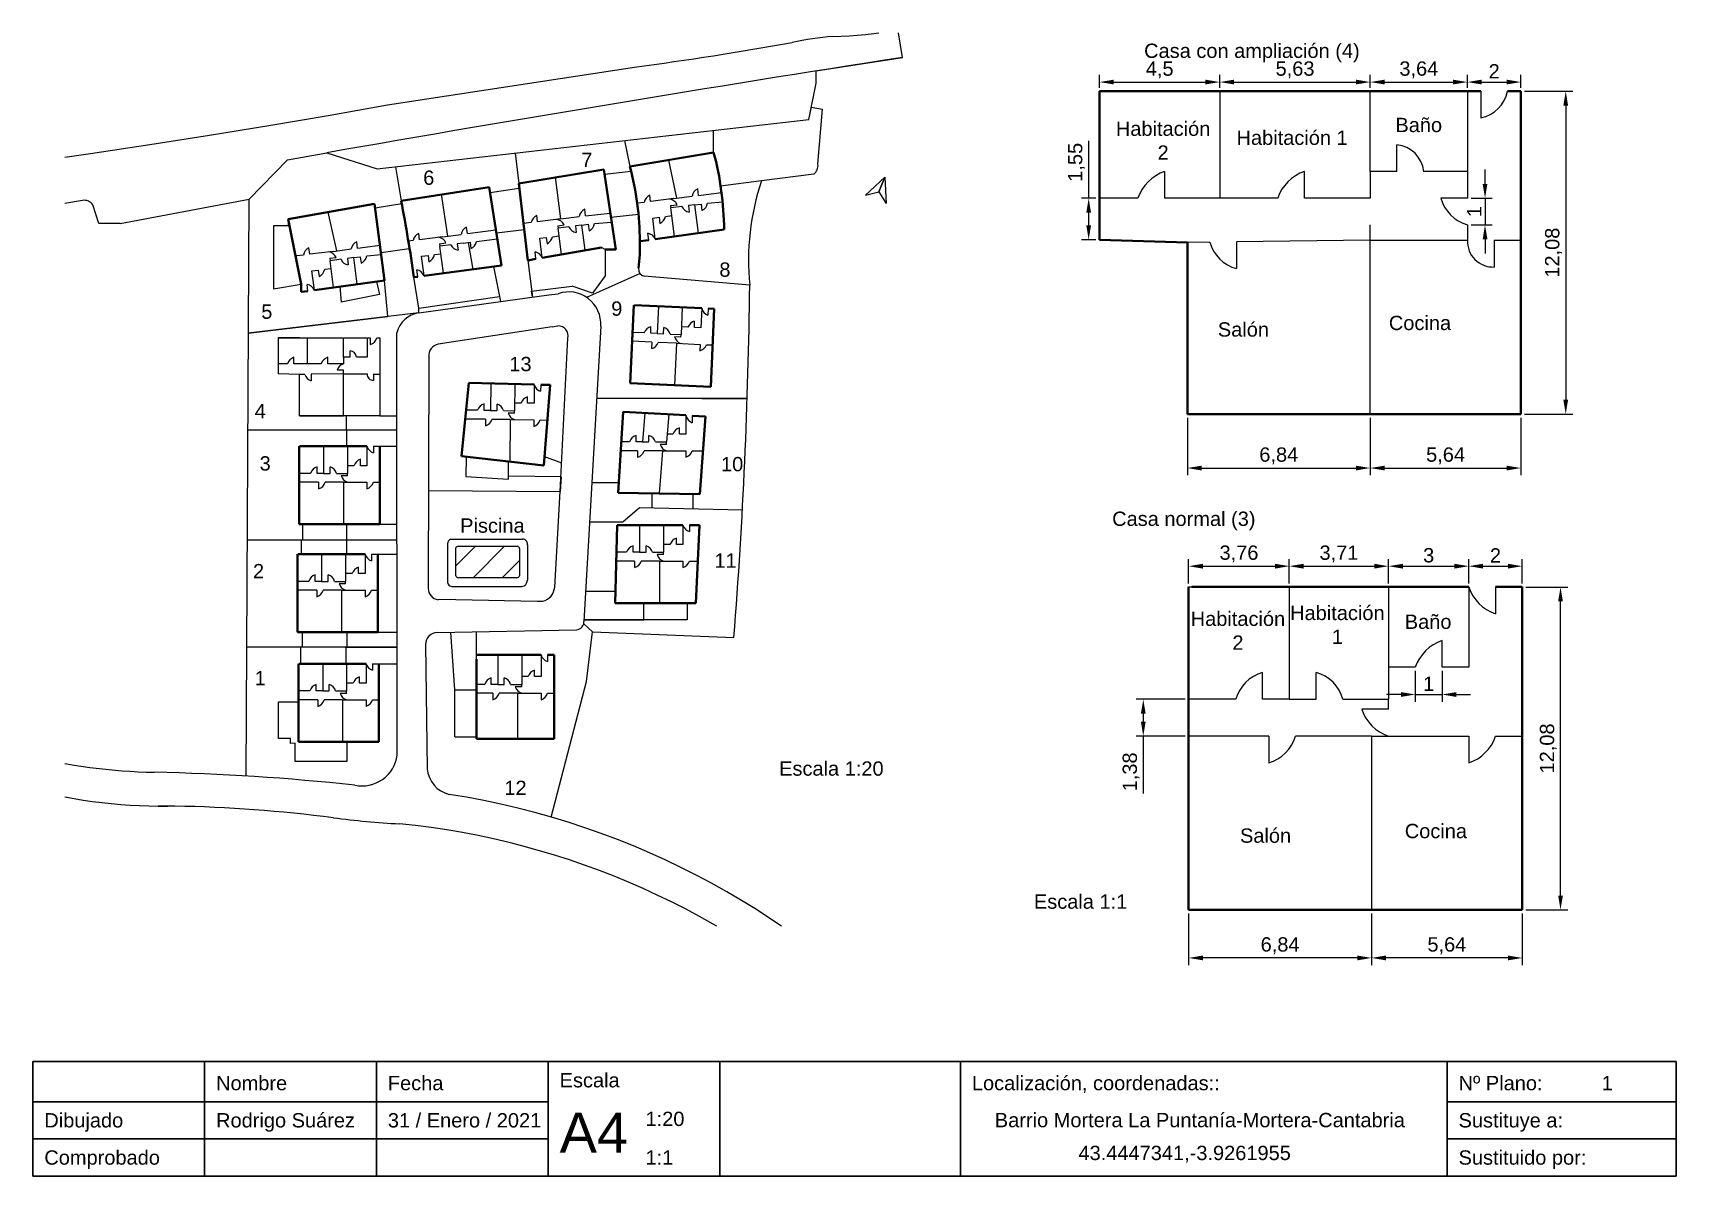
# Paper-space layout 'Layout1' of a CAD drawing. Header units: millimetres. Extents: x -16 to 271, y -4 to 196.
# The model-space entities are those that its viewports show. They can reach past a viewport. Long polylines and large blocks are cut down to what shows.
import ezdxf
from ezdxf.enums import TextEntityAlignment as Align

# ---------------------------------------------------------------- set-up
doc = ezdxf.new("R2010")
doc.units = ezdxf.units.MM
doc.layers.get('0').update_dxf_attribs({"color": 18})
for name, color, linetype in [('Agua', 130, 'Continuous'), ('Cotas', 8, 'Continuous'), ('Dirección', 7, 'Continuous'), ('Habitaciones', 7, 'Continuous'), ('Parcelas', 7, 'Continuous'), ('Puertas', 34, 'Continuous'), ('Terrazas y porches', 65, 'Continuous')]:
    doc.layers.add(name, color=color, linetype=linetype)
for name, color, linetype, lineweight in [('Cajetín', 250, 'Continuous', 30), ('Carreteras', 8, 'Continuous', 25), ('Casas', 7, 'Continuous', 40)]:
    doc.layers.add(name, color=color, linetype=linetype, lineweight=lineweight)
doc.layers.get('0').off()
doc.styles.get("Standard").update_dxf_attribs({"font": 'arial.ttf'})
doc.dimstyles.new('ISO-25', dxfattribs={"dimtxt": 2.5, "dimasz": 2.5, "dimexe": 1.25, "dimexo": 0.625, "dimtad": 1, "dimtxsty": 'Standard', "dimcen": 2.5, "dimadec": 0, "dimazin": 0, "dimtfac": 1, "dimtmove": 0, "dimatfit": 3, "dimfxl": 1, "dimarcsym": 0})

psp = doc.layouts.get("Layout1")

# ---------------------------------------------------------------- texts
at = {"layer": 'Cajetín'}
for s, p in [('Nombre', (16.36, 10.967)), ('Fecha', (46.36, 10.967)), ('Escala', (76.36, 11.467)), ('Localización, coordenadas::', (148.36, 10.967)), ('Nº Plano:', (233.36, 10.967)), ('1', (258.36, 10.967)), ('Dibujado', (-13.64, 4.467)), ('Rodrigo Suárez', (16.36, 4.467)), ('31 / Enero / 2021', (46.36, 4.467)), ('1:20', (91.36, 4.717)), ('Barrio Mortera La Puntanía-Mortera-Cantabria', (152.369, 4.506)), ('Sustituye a:', (233.36, 4.467)), ('Comprobado', (-13.64, -2.033)), ('1:1', (91.36, -2.033)), ('43.4447341,-3.9261955', (166.979, -1.232)), ('Sustituido por:', (233.36, -2.033))]:
    psp.add_text(s, height=2.5, dxfattribs=at).set_placement(p)
psp.add_text('A4', height=7, dxfattribs=at).set_placement((76.36, -2.033), align=Align.BOTTOM_LEFT)
at = {"layer": 'Cajetín', "char_height": 2.5, "attachment_point": 1}
for s, width, heights, insert in [('Casa con ampliación (4)', 46.55915, [3.566], (178.441, 193.737)), ('Baño', 9.30251, [0], (222.327, 180.783)), ('\\pxqc;Habitación 2', 17.16322, [0], (173.176, 180.131)), ('Habitación 1', 21.86906, [0], (194.583, 178.554)), ('7', 4.50425, [0], (80.138, 174.689)), ('6', 9.7227, [0], (52.532, 171.575)), ('8', 3.05126, [0], (104.258, 155.526)), ('5', 3.3362, [0], (24.251, 148.178)), ('9', 8.36706, [0], (85.369, 148.715)), ('Salón', 14.85138, [0], (191.319, 145.069)), ('Cocina', 15.50419, [0], (221.185, 146.21)), ('13', 6.97875, [0], (67.578, 139.034)), ('4', 4.05732, [0], (23.092, 130.803)), ('3', 2.02865, [0], (23.961, 121.682)), ('10', 2.71648, [0], (104.549, 121.552)), ('Casa normal (3)', 38.11381, [0], (172.86, 112.012)), ('Piscina', 9.16818, [0], (58.992, 110.823)), ('11', 3.87887, [0], (103.386, 104.711)), ('2', 4.78184, [0], (22.802, 102.859)), ('\\pxqc;Habitación 2', 17.16322, [0], (186.244, 94.551)), ('\\pxqc;Habitación 1', 9.68403, [7.692], (207.352, 95.567)), ('\\pxqc;Baño', 12.98995, [0], (221.553, 94.03)), ('1', 3.62247, [0], (23.095, 84.181)), ('Escala 1:20', 22.45116, [0], (114.695, 68.395)), ('12', 6.83975, [0], (66.705, 65.017)), ('Cocina', 15.50419, [0], (223.967, 57.48)), ('Salón', 14.85138, [0], (195.187, 56.681)), ('Escala 1:1', 18.44203, [0], (159.196, 45.16))]:
    psp.add_mtext_dynamic_manual_height_columns(s, width=width, gutter_width=12.5, heights=heights, dxfattribs=dict(at, insert=insert))

msp = doc.modelspace()

# ---------------------------------------------------------------- blocks, each defined once
blk = doc.blocks.new('*D6')
at = {"layer": 'Cotas', "color": 0, "lineweight": -2, "transparency": 16777216}
for p, q in [((244.87, 185.42), (253.33, 185.42)), ((252.08, 182.92), (252.08, 131.54)), ((244.87, 129.04), (253.33, 129.04))]:
    blk.add_line(p, q, dxfattribs=at)
at = {"layer": 'Cotas', "color": 0, "transparency": 16777216}
for points in [[(251.66, 182.92), (252.49, 182.92), (252.08, 185.42)], [(251.66, 131.54), (252.49, 131.54), (252.08, 129.04)]]:
    blk.add_solid(points, dxfattribs=at)
at = {"layer": 'Defpoints', "color": 0, "transparency": 16777216}
for p in [(244.25, 185.42), (244.25, 129.04), (252.08, 129.04)]:
    blk.add_point(p, dxfattribs=at)
at = {"layer": 'Cotas', "color": 0, "transparency": 16777216, "insert": (249.95, 157.23), "char_height": 2.5, "attachment_point": 5, "rotation": 90}
blk.add_mtext('12,08', dxfattribs=at)
blk = doc.blocks.new('*D7')
at = {"layer": 'Cotas', "color": 0, "lineweight": -2, "transparency": 16777216}
for p, q in [((185.99, 128.41), (185.99, 118.37)), ((217.93, 128.41), (217.93, 118.37)), ((188.49, 119.62), (215.43, 119.62))]:
    blk.add_line(p, q, dxfattribs=at)
at = {"layer": 'Cotas', "color": 0, "transparency": 16777216}
for points in [[(188.49, 120.03), (188.49, 119.2), (185.99, 119.62)], [(215.43, 120.03), (215.43, 119.2), (217.93, 119.62)]]:
    blk.add_solid(points, dxfattribs=at)
at = {"layer": 'Defpoints', "color": 0, "transparency": 16777216}
for p in [(185.99, 129.04), (217.93, 129.04), (217.93, 119.62)]:
    blk.add_point(p, dxfattribs=at)
at = {"layer": 'Cotas', "color": 0, "transparency": 16777216, "insert": (201.96, 121.74), "char_height": 2.5, "attachment_point": 5}
blk.add_mtext('6,84', dxfattribs=at)
blk = doc.blocks.new('*D8')
at = {"layer": 'Cotas', "color": 0, "lineweight": -2, "transparency": 16777216}
for p, q in [((217.93, 128.41), (217.93, 118.37)), ((244.25, 128.41), (244.25, 118.37)), ((220.43, 119.62), (241.75, 119.62))]:
    blk.add_line(p, q, dxfattribs=at)
at = {"layer": 'Cotas', "color": 0, "transparency": 16777216}
for points in [[(220.43, 120.03), (220.43, 119.2), (217.93, 119.62)], [(241.75, 120.03), (241.75, 119.2), (244.25, 119.62)]]:
    blk.add_solid(points, dxfattribs=at)
at = {"layer": 'Defpoints', "color": 0, "transparency": 16777216}
for p in [(217.93, 129.04), (244.25, 129.04), (244.25, 119.62)]:
    blk.add_point(p, dxfattribs=at)
at = {"layer": 'Cotas', "color": 0, "transparency": 16777216, "insert": (231.09, 121.74), "char_height": 2.5, "attachment_point": 5}
blk.add_mtext('5,64', dxfattribs=at)
blk = doc.blocks.new('*D9')
at = {"layer": 'Cotas', "color": 0, "lineweight": -2, "transparency": 16777216}
for p, q in [((170.65, 186.04), (170.65, 188.27)), ((173.15, 187.02), (189.16, 187.02)), ((191.66, 186.04), (191.66, 188.27))]:
    blk.add_line(p, q, dxfattribs=at)
at = {"layer": 'Cotas', "color": 0, "transparency": 16777216}
for points in [[(173.15, 187.44), (173.15, 186.61), (170.65, 187.02)], [(189.16, 187.44), (189.16, 186.61), (191.66, 187.02)]]:
    blk.add_solid(points, dxfattribs=at)
at = {"layer": 'Defpoints', "color": 0, "transparency": 16777216}
for p in [(191.66, 187.02), (170.65, 185.42), (191.66, 185.42)]:
    blk.add_point(p, dxfattribs=at)
at = {"layer": 'Cotas', "color": 0, "transparency": 16777216, "insert": (181.16, 189.14), "char_height": 2.5, "attachment_point": 5}
blk.add_mtext('4,5', dxfattribs=at)
blk = doc.blocks.new('*D10')
at = {"layer": 'Cotas', "color": 0, "lineweight": -2, "transparency": 16777216}
for p, q in [((191.66, 186.04), (191.66, 188.27)), ((194.16, 187.02), (215.43, 187.02)), ((217.93, 186.04), (217.93, 188.27))]:
    blk.add_line(p, q, dxfattribs=at)
at = {"layer": 'Cotas', "color": 0, "transparency": 16777216}
for points in [[(194.16, 187.44), (194.16, 186.61), (191.66, 187.02)], [(215.43, 187.44), (215.43, 186.61), (217.93, 187.02)]]:
    blk.add_solid(points, dxfattribs=at)
at = {"layer": 'Defpoints', "color": 0, "transparency": 16777216}
for p in [(217.93, 187.02), (191.66, 185.42), (217.93, 185.42)]:
    blk.add_point(p, dxfattribs=at)
at = {"layer": 'Cotas', "color": 0, "transparency": 16777216, "insert": (204.8, 189.15), "char_height": 2.5, "attachment_point": 5}
blk.add_mtext('5,63', dxfattribs=at)
blk = doc.blocks.new('*D11')
at = {"layer": 'Cotas', "color": 0, "lineweight": -2, "transparency": 16777216}
for p, q in [((217.93, 186.04), (217.93, 188.27)), ((220.43, 187.02), (232.41, 187.02)), ((234.91, 186.04), (234.91, 188.27))]:
    blk.add_line(p, q, dxfattribs=at)
at = {"layer": 'Cotas', "color": 0, "transparency": 16777216}
for points in [[(220.43, 187.44), (220.43, 186.61), (217.93, 187.02)], [(232.41, 187.44), (232.41, 186.61), (234.91, 187.02)]]:
    blk.add_solid(points, dxfattribs=at)
at = {"layer": 'Defpoints', "color": 0, "transparency": 16777216}
for p in [(234.91, 187.02), (217.93, 185.42), (234.91, 185.42)]:
    blk.add_point(p, dxfattribs=at)
at = {"layer": 'Cotas', "color": 0, "transparency": 16777216, "insert": (226.42, 189.15), "char_height": 2.5, "attachment_point": 5}
blk.add_mtext('3,64', dxfattribs=at)
blk = doc.blocks.new('*D12')
at = {"layer": 'Cotas', "color": 0, "lineweight": -2, "transparency": 16777216}
for p, q in [((237.98, 169.24), (237.98, 171.74)), ((235.54, 166.74), (239.23, 166.74)), ((237.98, 166.74), (237.98, 162.07)), ((235.54, 162.07), (239.23, 162.07)), ((237.98, 159.57), (237.98, 157.07))]:
    blk.add_line(p, q, dxfattribs=at)
at = {"layer": 'Cotas', "color": 0, "transparency": 16777216}
for points in [[(237.57, 169.24), (238.4, 169.24), (237.98, 166.74)], [(237.57, 159.57), (238.4, 159.57), (237.98, 162.07)]]:
    blk.add_solid(points, dxfattribs=at)
at = {"layer": 'Defpoints', "color": 0, "transparency": 16777216}
for p in [(234.91, 166.74), (234.91, 162.07), (237.98, 162.07)]:
    blk.add_point(p, dxfattribs=at)
at = {"layer": 'Cotas', "color": 0, "transparency": 16777216, "insert": (236.1, 164.41), "char_height": 2.5, "attachment_point": 5, "rotation": 90}
blk.add_mtext('1', dxfattribs=at)
blk = doc.blocks.new('*D13')
at = {"layer": 'Cotas', "color": 0, "lineweight": -2, "transparency": 16777216}
for p, q in [((234.91, 186.04), (234.91, 188.27)), ((237.41, 187.02), (241.75, 187.02)), ((244.25, 186.04), (244.25, 188.27))]:
    blk.add_line(p, q, dxfattribs=at)
at = {"layer": 'Cotas', "color": 0, "transparency": 16777216}
for points in [[(237.41, 187.44), (237.41, 186.61), (234.91, 187.02)], [(241.75, 187.44), (241.75, 186.61), (244.25, 187.02)]]:
    blk.add_solid(points, dxfattribs=at)
at = {"layer": 'Defpoints', "color": 0, "transparency": 16777216}
for p in [(244.25, 187.02), (234.91, 185.42), (244.25, 185.42)]:
    blk.add_point(p, dxfattribs=at)
at = {"layer": 'Cotas', "color": 0, "transparency": 16777216, "insert": (239.58, 188.9), "char_height": 2.5, "attachment_point": 5}
blk.add_mtext('2', dxfattribs=at)
blk = doc.blocks.new('*D14')
at = {"layer": 'Cotas', "color": 0, "lineweight": -2, "transparency": 16777216}
for p, q in [((186.22, 99.47), (186.22, 103.73)), ((203.8, 99.47), (203.8, 103.73)), ((188.72, 102.48), (201.3, 102.48))]:
    blk.add_line(p, q, dxfattribs=at)
at = {"layer": 'Cotas', "color": 0, "transparency": 16777216}
for points in [[(188.72, 102.9), (188.72, 102.06), (186.22, 102.48)], [(201.3, 102.9), (201.3, 102.06), (203.8, 102.48)]]:
    blk.add_solid(points, dxfattribs=at)
at = {"layer": 'Defpoints', "color": 0, "transparency": 16777216}
for p in [(203.8, 102.48), (186.22, 98.84), (203.8, 98.84)]:
    blk.add_point(p, dxfattribs=at)
at = {"layer": 'Cotas', "color": 0, "transparency": 16777216, "insert": (195.01, 104.61), "char_height": 2.5, "attachment_point": 5}
blk.add_mtext('3,76', dxfattribs=at)
blk = doc.blocks.new('*D15')
at = {"layer": 'Cotas', "color": 0, "lineweight": -2, "transparency": 16777216}
for p, q in [((203.8, 99.47), (203.8, 103.73)), ((221.13, 99.47), (221.13, 103.73)), ((206.3, 102.48), (218.63, 102.48))]:
    blk.add_line(p, q, dxfattribs=at)
at = {"layer": 'Cotas', "color": 0, "transparency": 16777216}
for points in [[(206.3, 102.9), (206.3, 102.06), (203.8, 102.48)], [(218.63, 102.9), (218.63, 102.06), (221.13, 102.48)]]:
    blk.add_solid(points, dxfattribs=at)
at = {"layer": 'Defpoints', "color": 0, "transparency": 16777216}
for p in [(221.13, 102.48), (203.8, 98.84), (221.13, 98.84)]:
    blk.add_point(p, dxfattribs=at)
at = {"layer": 'Cotas', "color": 0, "transparency": 16777216, "insert": (212.47, 104.61), "char_height": 2.5, "attachment_point": 5}
blk.add_mtext('3,71', dxfattribs=at)
blk = doc.blocks.new('*D16')
at = {"layer": 'Cotas', "color": 0, "lineweight": -2, "transparency": 16777216}
for p, q in [((221.13, 99.47), (221.13, 103.73)), ((235.14, 99.47), (235.14, 103.73)), ((223.63, 102.48), (232.64, 102.48))]:
    blk.add_line(p, q, dxfattribs=at)
at = {"layer": 'Cotas', "color": 0, "transparency": 16777216}
for points in [[(223.63, 102.9), (223.63, 102.06), (221.13, 102.48)], [(232.64, 102.9), (232.64, 102.06), (235.14, 102.48)]]:
    blk.add_solid(points, dxfattribs=at)
at = {"layer": 'Defpoints', "color": 0, "transparency": 16777216}
for p in [(235.14, 102.48), (221.13, 98.84), (235.14, 98.84)]:
    blk.add_point(p, dxfattribs=at)
at = {"layer": 'Cotas', "color": 0, "transparency": 16777216, "insert": (228.14, 104.38), "char_height": 2.5, "attachment_point": 5}
blk.add_mtext('3', dxfattribs=at)
blk = doc.blocks.new('*D17')
at = {"layer": 'Cotas', "color": 0, "lineweight": -2, "transparency": 16777216}
for p, q in [((235.14, 99.47), (235.14, 103.73)), ((244.48, 99.47), (244.48, 103.73)), ((237.64, 102.48), (241.98, 102.48))]:
    blk.add_line(p, q, dxfattribs=at)
at = {"layer": 'Cotas', "color": 0, "transparency": 16777216}
for points in [[(237.64, 102.9), (237.64, 102.06), (235.14, 102.48)], [(241.98, 102.9), (241.98, 102.06), (244.48, 102.48)]]:
    blk.add_solid(points, dxfattribs=at)
at = {"layer": 'Defpoints', "color": 0, "transparency": 16777216}
for p in [(244.48, 102.48), (235.14, 98.84), (244.48, 98.84)]:
    blk.add_point(p, dxfattribs=at)
at = {"layer": 'Cotas', "color": 0, "transparency": 16777216, "insert": (239.81, 104.36), "char_height": 2.5, "attachment_point": 5}
blk.add_mtext('2', dxfattribs=at)
blk = doc.blocks.new('*D18')
at = {"layer": 'Cotas', "color": 0, "lineweight": -2, "transparency": 16777216}
for p, q in [((245.11, 98.84), (252.42, 98.84)), ((251.17, 44.96), (251.17, 96.34)), ((245.11, 42.46), (252.42, 42.46))]:
    blk.add_line(p, q, dxfattribs=at)
at = {"layer": 'Cotas', "color": 0, "transparency": 16777216}
for points in [[(250.75, 96.34), (251.58, 96.34), (251.17, 98.84)], [(250.75, 44.96), (251.58, 44.96), (251.17, 42.46)]]:
    blk.add_solid(points, dxfattribs=at)
at = {"layer": 'Defpoints', "color": 0, "transparency": 16777216}
for p in [(244.48, 98.84), (251.17, 98.84), (244.48, 42.46)]:
    blk.add_point(p, dxfattribs=at)
at = {"layer": 'Cotas', "color": 0, "transparency": 16777216, "insert": (249.04, 70.65), "char_height": 2.5, "attachment_point": 5, "rotation": 90}
blk.add_mtext('12,08', dxfattribs=at)
blk = doc.blocks.new('*D19')
at = {"layer": 'Cotas', "color": 0, "lineweight": -2, "transparency": 16777216}
for p, q in [((218.16, 41.84), (218.16, 32.82)), ((244.48, 41.84), (244.48, 32.82)), ((241.98, 34.07), (220.66, 34.07))]:
    blk.add_line(p, q, dxfattribs=at)
at = {"layer": 'Cotas', "color": 0, "transparency": 16777216}
for points in [[(220.66, 34.49), (220.66, 33.65), (218.16, 34.07)], [(241.98, 34.49), (241.98, 33.65), (244.48, 34.07)]]:
    blk.add_solid(points, dxfattribs=at)
at = {"layer": 'Defpoints', "color": 0, "transparency": 16777216}
for p in [(218.16, 42.46), (244.48, 42.46), (218.16, 34.07)]:
    blk.add_point(p, dxfattribs=at)
at = {"layer": 'Cotas', "color": 0, "transparency": 16777216, "insert": (231.32, 36.2), "char_height": 2.5, "attachment_point": 5}
blk.add_mtext('5,64', dxfattribs=at)
blk = doc.blocks.new('*D20')
at = {"layer": 'Cotas', "color": 0, "lineweight": -2, "transparency": 16777216}
for p, q in [((186.22, 41.84), (186.22, 32.82)), ((218.16, 41.84), (218.16, 32.82)), ((215.66, 34.07), (188.72, 34.07))]:
    blk.add_line(p, q, dxfattribs=at)
at = {"layer": 'Cotas', "color": 0, "transparency": 16777216}
for points in [[(188.72, 34.49), (188.72, 33.65), (186.22, 34.07)], [(215.66, 34.49), (215.66, 33.65), (218.16, 34.07)]]:
    blk.add_solid(points, dxfattribs=at)
at = {"layer": 'Defpoints', "color": 0, "transparency": 16777216}
for p in [(186.22, 42.46), (218.16, 42.46), (186.22, 34.07)]:
    blk.add_point(p, dxfattribs=at)
at = {"layer": 'Cotas', "color": 0, "transparency": 16777216, "insert": (202.19, 36.2), "char_height": 2.5, "attachment_point": 5}
blk.add_mtext('6,84', dxfattribs=at)
blk = doc.blocks.new('*D21')
at = {"layer": 'Cotas', "color": 0, "lineweight": -2, "transparency": 16777216}
for p, q in [((225.8, 84.21), (225.8, 78.82)), ((230.47, 84.21), (230.47, 78.82)), ((223.3, 80.07), (220.8, 80.07)), ((225.8, 80.07), (230.47, 80.07)), ((232.97, 80.07), (235.47, 80.07))]:
    blk.add_line(p, q, dxfattribs=at)
at = {"layer": 'Cotas', "color": 0, "transparency": 16777216}
for points in [[(223.3, 80.49), (223.3, 79.65), (225.8, 80.07)], [(232.97, 80.49), (232.97, 79.65), (230.47, 80.07)]]:
    blk.add_solid(points, dxfattribs=at)
at = {"layer": 'Defpoints', "color": 0, "transparency": 16777216}
for p in [(225.8, 84.84), (230.47, 84.84), (230.47, 80.07)]:
    blk.add_point(p, dxfattribs=at)
at = {"layer": 'Cotas', "color": 0, "transparency": 16777216, "insert": (228.14, 81.95), "char_height": 2.5, "attachment_point": 5}
blk.add_mtext('1', dxfattribs=at)
blk = doc.blocks.new('*D22')
at = {"layer": 'Cotas', "color": 0, "lineweight": -2, "transparency": 16777216}
for p, q in [((185.6, 79.23), (177.04, 79.23)), ((178.29, 76.73), (178.29, 75.31)), ((185.6, 72.81), (177.04, 72.81)), ((178.29, 72.81), (178.29, 62.8))]:
    blk.add_line(p, q, dxfattribs=at)
at = {"layer": 'Cotas', "color": 0, "transparency": 16777216}
for points in [[(177.88, 76.73), (178.71, 76.73), (178.29, 79.23)], [(177.88, 75.31), (178.71, 75.31), (178.29, 72.81)]]:
    blk.add_solid(points, dxfattribs=at)
at = {"layer": 'Defpoints', "color": 0, "transparency": 16777216}
for p in [(186.22, 79.23), (178.29, 72.81), (186.22, 72.81)]:
    blk.add_point(p, dxfattribs=at)
at = {"layer": 'Cotas', "color": 0, "transparency": 16777216, "insert": (176.17, 66.56), "char_height": 2.5, "attachment_point": 5, "rotation": 90}
blk.add_mtext('1,38', dxfattribs=at)
blk = doc.blocks.new('*D23')
at = {"layer": 'Cotas', "color": 0, "lineweight": -2, "transparency": 16777216}
for p, q in [((168.76, 166.74), (168.76, 176.77)), ((170.02, 166.74), (167.51, 166.74)), ((168.76, 161.98), (168.76, 164.24)), ((170.02, 159.48), (167.51, 159.48))]:
    blk.add_line(p, q, dxfattribs=at)
at = {"layer": 'Cotas', "color": 0, "transparency": 16777216}
for points in [[(168.34, 164.24), (169.17, 164.24), (168.76, 166.74)], [(168.34, 161.98), (169.17, 161.98), (168.76, 159.48)]]:
    blk.add_solid(points, dxfattribs=at)
at = {"layer": 'Defpoints', "color": 0, "transparency": 16777216}
for p in [(168.76, 166.74), (170.65, 166.74), (170.65, 159.48)]:
    blk.add_point(p, dxfattribs=at)
at = {"layer": 'Cotas', "color": 0, "transparency": 16777216, "insert": (166.63, 173.01), "char_height": 2.5, "attachment_point": 5, "rotation": 90}
blk.add_mtext('1,55', dxfattribs=at)
blk = doc.blocks.new('Dirección')
at = {"layer": 'Dirección'}
for p, q in [((254.271, 232.482), (251.284, 229.688)), ((253.352, 230.207), (254.271, 232.482)), ((254.271, 232.482), (253.352, 230.207)), ((254.271, 232.482), (254.271, 232.482)), ((254.271, 232.482), (254.479, 228.397)), ((251.284, 229.688), (253.352, 230.207)), ((253.352, 230.207), (254.479, 228.397))]:
    blk.add_line(p, q, dxfattribs=at)

# ---------------------------------------------------------------- dimensions: what is measured, and where the dimension line sits
at = {"layer": 'Cotas'}
for base, p1, p2, picture, middle in [((191.662, 187.022), (170.65, 185.42), (191.662, 185.42), '*D9', (181.156, 189.145)), ((217.93, 187.022), (191.662, 185.42), (217.93, 185.42), '*D10', (204.796, 189.15)), ((234.911, 187.022), (217.93, 185.42), (234.911, 185.42), '*D11', (226.42, 189.15)), ((244.25, 187.022), (234.911, 185.42), (244.25, 185.42), '*D13', (239.58, 188.902)), ((217.93, 119.615), (185.994, 129.036), (217.93, 129.036), '*D7', (201.962, 121.743)), ((244.25, 119.615), (217.93, 129.036), (244.25, 129.036), '*D8', (231.09, 121.743)), ((203.803, 102.48), (186.225, 98.845), (203.803, 98.845), '*D14', (195.014, 104.607)), ((221.134, 102.48), (203.803, 98.845), (221.134, 98.845), '*D15', (212.469, 104.607)), ((235.142, 102.48), (221.134, 98.845), (235.142, 98.845), '*D16', (228.138, 104.382)), ((244.481, 102.48), (235.142, 98.845), (244.481, 98.845), '*D17', (239.811, 104.36)), ((230.472, 80.07), (225.803, 84.837), (230.472, 84.837), '*D21', (228.138, 81.951)), ((186.225, 34.068), (218.16, 42.461), (186.225, 42.461), '*D20', (202.193, 36.196)), ((218.16, 34.068), (244.481, 42.461), (218.16, 42.461), '*D19', (231.32, 36.196))]:
    dim = psp.add_linear_dim(base=base, p1=p1, p2=p2, dimstyle='ISO-25', override={"dimlfac": -0.214162}, dxfattribs=at)
    dim.commit()
    dim.dimension.update_dxf_attribs({"geometry": picture, "text_midpoint": middle})
for base, p1, p2, picture, middle in [((252.076, 129.036), (244.25, 185.42), (244.25, 129.036), '*D6', (249.949, 157.228)), ((168.7583, 166.7425), (170.6498, 159.4822), (170.6498, 166.7425), '*D23', (166.6309, 173.0062)), ((251.168, 98.845), (244.481, 42.461), (244.481, 98.845), '*D18', (249.041, 70.653)), ((178.293, 72.812), (186.225, 79.234), (186.225, 72.812), '*D22', (176.166, 66.555))]:
    dim = psp.add_linear_dim(base=base, p1=p1, p2=p2, angle=90, dimstyle='ISO-25', override={"dimlfac": -0.214162}, dxfattribs=at)
    dim.commit()
    dim.dimension.update_dxf_attribs({"geometry": picture, "text_midpoint": middle})
dim = psp.add_aligned_dim(p1=(234.911, 166.743), p2=(234.911, 162.073), distance=3.072, dimstyle='ISO-25', override={"dimlfac": -0.214162}, dxfattribs=at)
dim.commit()
dim.dimension.update_dxf_attribs({"geometry": '*D12', "text_midpoint": (236.103, 164.408)})

# ---------------------------------------------------------------- hatches: boundary and pattern name
at = {"layer": 'Agua'}
h = msp.add_hatch(dxfattribs=at)
h.set_pattern_fill('ANSI31', color=256)
h.paths.add_polyline_path([(169.193, 130.636, 0.384478), (168.834, 130.959), (159.694, 130.959, 0.275753), (159.345, 130.726), (159.345, 126.402, 0.389049), (159.746, 126.088), (168.744, 126.088, 0.31844), (169.193, 126.411)])

# ---------------------------------------------------------------- linework, layer by layer
for p, q in [((159.694, 130.959), (168.834, 130.959)), ((159.345, 126.402), (159.345, 130.726)), ((169.193, 130.636), (169.193, 126.411)), ((168.744, 126.088), (159.746, 126.088))]:
    msp.add_line(p, q, dxfattribs=at)
for centre, radius, start, end in [((159.715, 130.55), 0.409, 92.97834, 154.64372), ((168.834, 130.599), 0.361, 354.07038, 90.05233), ((159.717, 126.464), 0.377, 189.4411, 274.47504), ((168.741, 126.566), 0.478, 270.39711, 341.05144)]:
    msp.add_arc(centre, radius, start, end, dxfattribs=at)
at = {"layer": 'Carreteras'}
for p, q in [((228.478, 206.647), (227.807, 210.914)), ((215.148, 204.552), (228.478, 206.647)), ((148.734, 199.3), (186.987, 205.157)), ((215.148, 202.668), (215.148, 204.552)), ((213.986, 197.057), (215.148, 202.668)), ((213.986, 197.057), (214.386, 198.989)), ((147.158, 189.394), (213.986, 197.057)), ((133.249, 190.767), (139.381, 191.884)), ((139.381, 191.884), (147.158, 189.394)), ((127.311, 184.69), (133.249, 190.767)), ((101.545, 184.512), (75.938, 180.146)), ((107.382, 180.946), (127.311, 184.69)), ((104.033, 180.946), (103.139, 183.848)), ((107.382, 180.946), (104.033, 180.946)), ((153.583, 167.097), (173.719, 169.868)), ((173.719, 169.868), (175.193, 170.071)), ((174.261, 164.963), (156.595, 162.243)), ((174.261, 164.963), (175.153, 165.101)), ((181.771, 165.036), (179.175, 119.331)), ((150.272, 98.62), (150.202, 164.027)), ((175.498, 139.43), (176.67, 163.178)), ((155.149, 160.304), (155.056, 124.449)), ((174.648, 124.628), (175.498, 139.43)), ((159.319, 122.73), (156.625, 122.693)), ((159.319, 122.73), (171.916, 122.478)), ((171.916, 122.478), (172.804, 122.46)), ((156.477, 117.623), (178.025, 118.044)), ((154.635, 115.737), (154.905, 96.517))]:
    msp.add_line(p, q, dxfattribs=at)
for centre, radius, start, end in [((216.134, 275.604), 65.735, 271.38783, 280.22879), ((222.601, 154.034), 56.067, 94.98789, 101.50544), ((121.035, 707.362), 506.517, 277.48161, 280.27893), ((937.341, -4347.568), 4609.052, 98.847093, 99.969784), ((-103.385, 1595.43), 1418.711, 277.225342, 280.236376), ((101.787, 182.847), 1.682, 36.50628, 98.26481), ((176.818, 165.379), 4.965, 356.03636, 109.10048), ((154.185, 163.037), 4.104, 98.43349, 166.04299), ((175.175, 163.558), 1.542, 345.72802, 90.79217), ((156.918, 160.494), 1.779, 100.47171, 186.13317), ((156.823, 124.449), 1.766, 179.98223, 263.56171), ((172.203, 124.839), 2.454, 284.19386, 355.06631), ((177.962, 119.257), 1.215, 272.98482, 3.47811), ((156.547, 115.713), 1.912, 92.0778, 179.28177), ((114.254, 183.724), 87.755, 255.90685, 268.93874), ((144.814, 99.38), 5.511, 258.29981, 352.08025), ((159.301, 96.852), 4.409, 184.35848, 257.20484), ((104.071, -279.219), 375.301, 83.93921, 88.69331), ((113.984, 173.045), 82.301, 254.2794, 270.51922), ((139.052, -31.09), 125.136, 41.67624, 81.14059), ((113.972, 2.695), 88.056, 88.79093, 90.48502), ((112.021, -128.651), 219.415, 82.57534, 89.00528), ((158.69, 233.351), 145.583, 262.77233, 266.82778), ((138.569, -33.437), 122.027, 47.5528, 84.32575)]:
    msp.add_arc(centre, radius, start, end, dxfattribs=at)
at = {"layer": 'Casas'}
for p, q in [((551.316, 247.239), (551.316, 241.684)), ((551.316, 247.239), (555.816, 247.239)), ((554.715, 247.239), (565.078, 247.239)), ((565.078, 247.239), (565.578, 247.239)), ((566.578, 247.239), (567.078, 247.239)), ((567.078, 247.239), (567.078, 235.163)), ((554.602, 241.583), (551.316, 241.684)), ((554.602, 235.163), (554.602, 241.583)), ((567.078, 235.163), (554.602, 235.163)), ((554.602, 235.163), (561.441, 235.163)), ((554.651, 216.622), (554.651, 228.698)), ((554.765, 228.698), (565.128, 228.698)), ((566.128, 228.698), (567.128, 228.698)), ((567.128, 228.698), (567.128, 216.622)), ((567.128, 216.622), (554.651, 216.622)), ((554.651, 216.622), (561.491, 216.622)), ((186.292, 189.738), (199.255, 191.933)), ((169.068, 187.153), (182.231, 189.294)), ((183.16, 183.091), (182.231, 189.294)), ((169.069, 187.153), (170.502, 175.225)), ((150.867, 184.452), (164.515, 186.577)), ((164.515, 186.577), (166.406, 174.429)), ((146.765, 183.969), (133.375, 181.607)), ((148.307, 172.109), (146.765, 183.969)), ((183.16, 183.091), (184.087, 176.906)), ((135.392, 171.552), (133.375, 181.607)), ((190.208, 178.511), (200.876, 179.996)), ((187.819, 178.178), (189.216, 178.373)), ((172.718, 175.617), (181.904, 177.241)), ((184.087, 176.906), (182.45, 176.906)), ((170.502, 175.225), (171.738, 175.444)), ((154.424, 172.821), (166.406, 174.429)), ((137.429, 170.618), (148.307, 172.109)), ((152.853, 172.61), (153.433, 172.688)), ((135.392, 171.552), (135.392, 170.338)), ((135.392, 170.338), (136.44, 170.482)), ((186.344, 156.235), (186.892, 168.298)), ((187.005, 168.293), (197.403, 167.821)), ((198.404, 167.775), (199.355, 167.732)), ((199.355, 167.732), (198.807, 155.669)), ((160.212, 144.891), (161.352, 156.277)), ((171.484, 155.994), (161.352, 156.277)), ((198.807, 155.669), (186.344, 156.235)), ((186.344, 156.235), (193.176, 155.925)), ((173.918, 155.937), (172.482, 155.976)), ((173.918, 155.937), (172.94, 143.455)), ((184.474, 139.237), (185.247, 151.778)), ((185.247, 151.778), (194.95, 151.238)), ((195.95, 151.182), (197.992, 151.068)), ((197.992, 151.068), (197.115, 139.014)), ((135.093, 134.368), (135.093, 146.443)), ((135.207, 146.443), (145.57, 146.443)), ((147.57, 146.443), (147.57, 134.368)), ((172.94, 143.455), (160.212, 144.891)), ((197.115, 139.014), (184.474, 139.237)), ((147.57, 134.368), (135.093, 134.368)), ((184.02, 122.161), (184.316, 134.236)), ((184.316, 134.236), (194.496, 134.236)), ((195.496, 134.236), (197.087, 134.236)), ((197.087, 134.236), (196.496, 122.161)), ((134.797, 117.651), (134.797, 129.727)), ((134.91, 129.727), (145.273, 129.727)), ((147.273, 129.727), (147.273, 117.651)), ((196.496, 122.161), (184.02, 122.161)), ((147.273, 117.651), (134.797, 117.651)), ((172.531, 114.15), (162.527, 114.15)), ((174.543, 114.15), (173.515, 114.15)), ((174.543, 101.157), (174.543, 114.15)), ((162.527, 101.157), (162.527, 113.487)), ((134.957, 100.683), (134.957, 112.758)), ((135.07, 112.758), (145.433, 112.758)), ((147.433, 112.758), (147.433, 100.683)), ((162.527, 101.157), (174.543, 101.157)), ((147.433, 100.683), (134.957, 100.683))]:
    msp.add_line(p, q, dxfattribs=at)
for centre, radius, start, end in [((153.228, 179.605), 47.65, 0.47099, 14.99453), ((143.248, 178.17), 44.571, 0.01028, 15.04227), ((-99.29, 136.413), 254.728, 8.16939, 10.87052), ((165.787, 177.122), 22.057, 351.8531, 2.74602)]:
    msp.add_arc(centre, radius, start, end, dxfattribs=at)
at = {"layer": 'Habitaciones'}
for p, q in [((555.816, 247.239), (555.816, 243.239)), ((565.078, 247.239), (565.078, 244.239)), ((562.441, 244.239), (561.441, 244.239)), ((561.441, 244.239), (561.441, 243.239)), ((562.441, 244.239), (562.441, 244.239)), ((565.078, 244.239), (563.441, 244.239)), ((565.078, 244.239), (565.078, 243.239)), ((552.754, 243.239), (551.316, 243.239)), ((557.982, 243.239), (553.754, 243.239)), ((560.441, 243.239), (558.982, 243.239)), ((561.441, 243.239), (560.441, 243.239)), ((565.078, 242.239), (565.078, 241.663)), ((555.442, 241.593), (554.602, 241.583)), ((561.441, 241.663), (556.442, 241.605)), ((561.441, 241.663), (565.078, 241.663)), ((566.078, 241.663), (567.078, 241.663)), ((558.416, 228.698), (558.416, 224.498)), ((562.128, 228.698), (562.128, 224.498)), ((565.128, 228.698), (565.128, 225.698)), ((563.128, 225.698), (562.128, 225.698)), ((565.128, 225.698), (564.128, 225.698)), ((556.416, 224.498), (554.651, 224.498)), ((558.416, 224.498), (557.416, 224.498)), ((558.416, 224.498), (559.416, 224.498)), ((560.416, 224.498), (562.128, 224.498)), ((562.128, 224.126), (562.128, 224.498)), ((557.651, 223.122), (554.651, 223.122)), ((561.491, 223.122), (558.651, 223.122)), ((561.491, 223.122), (561.491, 216.622)), ((561.491, 223.122), (565.128, 223.122)), ((566.128, 223.122), (567.128, 223.122)), ((193.58, 184.86), (192.338, 190.762)), ((175.614, 181.658), (174.785, 188.105)), ((196.912, 185.288), (200.48, 185.747)), ((158.111, 178.982), (157.127, 185.488)), ((193.104, 184.799), (195.921, 185.161)), ((193.104, 184.799), (189.497, 184.335)), ((188.506, 184.208), (187.427, 184.069)), ((196.329, 183.827), (195.338, 183.699)), ((196.329, 183.827), (197.321, 183.954)), ((196.893, 179.442), (196.329, 183.827)), ((198.313, 184.082), (200.645, 184.307)), ((192.601, 183.722), (192.648, 183.354)), ((194.346, 183.572), (192.648, 183.354)), ((193.217, 178.93), (192.648, 183.354)), ((140.928, 176.704), (139.58, 182.702)), ((175.614, 181.658), (178.43, 182.02)), ((179.422, 182.148), (183.245, 182.53)), ((191.809, 182.036), (192.801, 182.163)), ((175.614, 181.658), (172.007, 181.194)), ((189.826, 181.781), (190.818, 181.908)), ((190.208, 178.511), (189.826, 181.781)), ((171.015, 181.067), (169.816, 180.939)), ((178.839, 180.686), (179.831, 180.814)), ((180.823, 180.941), (183.449, 181.166)), ((175.111, 180.581), (175.158, 180.213)), ((176.855, 180.431), (175.158, 180.213)), ((175.681, 176.141), (175.158, 180.213)), ((178.839, 180.686), (177.847, 180.558)), ((179.34, 176.788), (178.839, 180.686)), ((161.129, 179.37), (165.548, 179.938)), ((157.321, 178.88), (153.714, 178.417)), ((157.321, 178.88), (160.137, 179.242)), ((174.319, 178.895), (175.311, 179.023)), ((152.722, 178.289), (151.988, 178.195)), ((162.529, 178.163), (165.76, 178.579)), ((172.335, 178.64), (173.327, 178.767)), ((172.718, 175.617), (172.335, 178.64)), ((156.817, 177.803), (156.864, 177.435)), ((158.562, 177.653), (156.864, 177.435)), ((160.546, 177.908), (159.554, 177.781)), ((160.546, 177.908), (161.537, 178.036)), ((162.014, 173.839), (161.28, 178.003)), ((144.133, 177.116), (147.598, 177.561)), ((157.406, 173.221), (156.864, 177.435)), ((140.325, 176.626), (136.718, 176.163)), ((140.325, 176.626), (143.141, 176.988)), ((135.726, 176.035), (134.734, 175.908)), ((145.534, 175.909), (147.783, 176.134)), ((154.042, 175.862), (155.034, 175.99)), ((154.424, 172.821), (154.042, 175.862)), ((156.026, 176.117), (157.017, 176.245)), ((139.822, 175.549), (139.869, 175.181)), ((141.566, 175.399), (139.869, 175.181)), ((140.403, 171.025), (139.869, 175.181)), ((143.55, 175.654), (142.558, 175.527)), ((143.55, 175.654), (144.542, 175.782)), ((144.08, 171.53), (143.55, 175.654)), ((139.03, 173.863), (140.022, 173.991)), ((137.046, 173.608), (138.038, 173.736)), ((137.429, 170.618), (137.046, 173.608)), ((190.699, 168.125), (190.505, 163.901)), ((194.406, 167.957), (194.213, 163.729)), ((197.403, 167.821), (197.265, 164.79)), ((195.267, 164.882), (194.268, 164.928)), ((197.265, 164.79), (196.266, 164.836)), ((188.507, 163.993), (186.7, 164.074)), ((190.505, 163.901), (189.506, 163.947)), ((190.505, 163.901), (191.504, 163.855)), ((192.503, 163.808), (194.213, 163.729)), ((194.195, 163.358), (194.213, 163.729)), ((131.831, 163.218), (136.331, 163.218)), ((136.331, 163.218), (136.331, 159.218)), ((145.594, 163.218), (145.594, 160.218)), ((145.594, 163.218), (146.094, 163.218)), ((189.678, 162.562), (186.638, 162.7)), ((193.513, 162.385), (190.677, 162.516)), ((193.513, 162.385), (193.176, 155.925)), ((193.513, 162.385), (197.146, 162.217)), ((198.145, 162.171), (199.144, 162.125)), ((141.957, 160.218), (141.957, 159.218)), ((142.957, 160.218), (141.957, 160.218)), ((142.957, 160.218), (142.957, 160.218)), ((145.594, 160.218), (143.957, 160.218)), ((133.269, 159.218), (131.831, 159.218)), ((138.497, 159.218), (134.269, 159.218)), ((140.957, 159.218), (139.497, 159.218)), ((141.957, 159.218), (140.957, 159.218)), ((141.957, 151.143), (141.957, 158.218)), ((135.957, 157.572), (135.117, 157.562)), ((141.957, 157.643), (136.957, 157.584)), ((141.957, 157.643), (145.594, 157.643)), ((146.559, 157.608), (147.594, 157.608)), ((164.771, 156.181), (164.717, 151.993)), ((168.481, 156.078), (168.428, 151.944)), ((171.484, 155.994), (171.443, 153.105)), ((169.443, 153.131), (168.443, 153.144)), ((171.443, 153.105), (170.443, 153.118)), ((162.717, 152.019), (160.952, 152.041)), ((164.717, 151.993), (163.717, 152.006)), ((164.717, 151.993), (165.716, 151.98)), ((166.716, 151.967), (168.428, 151.944)), ((168.423, 151.573), (168.428, 151.944)), ((188.585, 151.592), (188.239, 147.113)), ((192.311, 151.385), (191.95, 147.113)), ((194.95, 151.238), (194.95, 148.313)), ((163.934, 150.627), (160.934, 150.666)), ((167.773, 150.578), (164.934, 150.614)), ((167.773, 150.578), (167.688, 144.048)), ((167.773, 150.578), (171.41, 150.53)), ((172.41, 150.517), (173.492, 150.504)), ((192.95, 148.313), (192.052, 148.313)), ((194.95, 148.313), (193.95, 148.313)), ((186.239, 147.113), (184.96, 147.113)), ((188.239, 147.113), (187.239, 147.113)), ((188.239, 147.113), (189.239, 147.113)), ((190.239, 147.113), (191.95, 147.113)), ((191.95, 146.741), (191.95, 147.113)), ((138.858, 146.443), (138.858, 142.243)), ((142.57, 146.443), (142.57, 142.243)), ((145.57, 146.443), (145.57, 143.443)), ((187.474, 145.737), (184.875, 145.737)), ((191.314, 145.737), (188.474, 145.737)), ((191.314, 145.737), (190.803, 139.126)), ((191.314, 145.737), (194.95, 145.737)), ((195.95, 145.737), (197.604, 145.737)), ((143.57, 143.443), (142.57, 143.443)), ((145.57, 143.443), (144.57, 143.443)), ((136.858, 142.243), (135.093, 142.243)), ((138.858, 142.243), (137.858, 142.243)), ((138.858, 142.243), (139.858, 142.243)), ((140.858, 142.243), (142.57, 142.243)), ((142.57, 141.872), (142.57, 142.243)), ((138.093, 140.868), (135.093, 140.868)), ((141.933, 140.868), (139.093, 140.868)), ((141.933, 140.868), (141.933, 134.368)), ((141.933, 140.868), (145.57, 140.868)), ((146.57, 140.868), (147.57, 140.868)), ((187.785, 134.236), (187.785, 130.036)), ((191.496, 134.236), (191.496, 130.036)), ((194.496, 134.236), (194.496, 131.236)), ((192.496, 131.236), (191.496, 131.236)), ((194.496, 131.236), (193.496, 131.236)), ((138.562, 129.727), (138.562, 125.527)), ((142.273, 129.727), (142.273, 125.527)), ((145.273, 129.727), (145.273, 126.727)), ((185.785, 130.036), (184.213, 130.036)), ((187.785, 130.036), (186.785, 130.036)), ((187.785, 130.036), (188.785, 130.036)), ((189.785, 130.036), (191.496, 130.036)), ((191.496, 129.665), (191.496, 130.036)), ((187.02, 128.661), (184.179, 128.661)), ((190.859, 128.661), (188.02, 128.661)), ((190.859, 128.661), (190.859, 122.161)), ((190.859, 128.661), (194.496, 128.661)), ((195.496, 128.661), (196.814, 128.661)), ((143.273, 126.727), (142.273, 126.727)), ((145.273, 126.727), (144.273, 126.727)), ((136.562, 125.527), (134.797, 125.527)), ((138.562, 125.527), (137.562, 125.527)), ((138.562, 125.527), (139.562, 125.527)), ((140.562, 125.527), (142.273, 125.527)), ((142.273, 125.155), (142.273, 125.527)), ((137.797, 124.151), (134.797, 124.151)), ((141.636, 124.151), (138.797, 124.151)), ((141.636, 124.151), (141.636, 117.651)), ((141.636, 124.151), (145.273, 124.151)), ((146.273, 124.151), (147.273, 124.151)), ((165.819, 114.15), (165.819, 109.588)), ((169.531, 114.15), (169.531, 109.588)), ((172.531, 114.15), (172.531, 110.788)), ((138.721, 112.758), (138.721, 108.558)), ((142.433, 112.758), (142.433, 108.558)), ((145.433, 112.758), (145.433, 109.758)), ((170.531, 110.788), (169.531, 110.788)), ((172.531, 110.788), (171.531, 110.788)), ((143.433, 109.758), (142.433, 109.758)), ((145.433, 109.758), (144.433, 109.758)), ((163.819, 109.588), (162.527, 109.588)), ((165.819, 109.588), (164.819, 109.588)), ((165.819, 109.588), (166.819, 109.588)), ((167.819, 109.588), (169.531, 109.588)), ((169.531, 109.216), (169.531, 109.588)), ((136.721, 108.558), (134.957, 108.558)), ((138.721, 108.558), (137.721, 108.558)), ((138.721, 108.558), (139.721, 108.558)), ((140.721, 108.558), (142.433, 108.558)), ((142.433, 108.187), (142.433, 108.558)), ((165.054, 108.212), (162.527, 108.212)), ((168.894, 108.212), (166.054, 108.212)), ((168.894, 108.212), (168.894, 101.157)), ((168.894, 108.212), (172.531, 108.212)), ((173.531, 108.212), (174.543, 108.212)), ((137.957, 107.183), (134.957, 107.183)), ((141.796, 107.183), (138.957, 107.183)), ((141.796, 107.183), (141.796, 100.683)), ((141.796, 107.183), (145.433, 107.183)), ((146.433, 107.183), (147.433, 107.183))]:
    msp.add_line(p, q, dxfattribs=at)
at = {"layer": 'Parcelas'}
for p, q in [((554.602, 247.239), (551.316, 247.239)), ((554.602, 247.239), (557.471, 247.239)), ((561.441, 244.239), (561.441, 247.239)), ((561.441, 243.239), (561.441, 243.239)), ((561.441, 235.163), (561.441, 242.239)), ((554.651, 228.698), (557.52, 228.698)), ((214.377, 198.944), (216.102, 198.617)), ((215.403, 190.125), (216.118, 198.614)), ((199.255, 191.933), (199.255, 195.368)), ((185.459, 193.786), (186.292, 189.738)), ((168.506, 191.842), (169.069, 187.153)), ((149.984, 189.718), (150.867, 184.452)), ((214.768, 188.56), (206.649, 187.536)), ((206.649, 187.536), (200.34, 186.741)), ((169.069, 186.371), (169.162, 186.385)), ((126.864, 95.388), (127.311, 184.69)), ((187.819, 183.883), (187.819, 183.883)), ((169.849, 180.662), (170.502, 175.225)), ((182.45, 176.906), (181.904, 177.241)), ((170.502, 175.225), (171.188, 169.52)), ((166.406, 174.429), (165.156, 174.261)), ((165.156, 174.261), (166.108, 169.656)), ((187.854, 173.197), (179.593, 169.482)), ((204.843, 171.408), (188.521, 172.768)), ((148.803, 166.527), (148.307, 172.109)), ((153.583, 167.812), (152.853, 172.61)), ((171.188, 169.52), (171.073, 170.476)), ((166.108, 169.656), (166.277, 168.844)), ((186.892, 168.298), (189.758, 168.168)), ((199.355, 167.732), (198.807, 155.669)), ((153.583, 167.097), (127.207, 163.952)), ((153.583, 167.097), (153.583, 167.097)), ((153.583, 167.097), (153.583, 167.097)), ((127.207, 163.952), (148.803, 166.527)), ((135.117, 163.218), (131.831, 163.218)), ((131.831, 163.218), (131.831, 157.663)), ((135.117, 163.218), (137.986, 163.218)), ((135.231, 163.218), (145.594, 163.218)), ((141.957, 160.218), (141.957, 163.218)), ((147.094, 163.218), (147.594, 163.218)), ((147.594, 163.218), (147.594, 151.143)), ((141.957, 159.218), (141.957, 159.218)), ((135.117, 157.562), (131.831, 157.663)), ((135.117, 151.143), (135.117, 157.562)), ((172.482, 155.976), (173.918, 155.937)), ((204.452, 153.84), (181.137, 153.84)), ((197.429, 153.84), (204.452, 153.84)), ((147.594, 151.143), (135.117, 151.143)), ((135.117, 151.143), (141.957, 151.143)), ((147.594, 151.143), (150.216, 151.143)), ((197.992, 151.068), (197.115, 139.014)), ((127.132, 149.001), (150.218, 149.001)), ((135.093, 146.443), (137.962, 146.443)), ((146.57, 146.443), (147.57, 146.443)), ((147.57, 146.443), (150.221, 146.443)), ((161.42, 144.755), (161.42, 144.755)), ((173.049, 144.842), (175.723, 143.894)), ((172.94, 143.455), (172.94, 143.455)), ((172.94, 143.455), (172.94, 143.455)), ((172.94, 143.455), (172.94, 143.455)), ((172.94, 143.455), (172.94, 143.455)), ((172.94, 143.455), (172.94, 143.455)), ((172.94, 143.455), (172.94, 143.455)), ((172.94, 143.455), (172.94, 143.455)), ((172.94, 143.455), (172.94, 143.455)), ((175.628, 141.692), (167.507, 141.841)), ((175.628, 141.692), (175.498, 139.43)), ((184.569, 140.777), (180.397, 140.777)), ((155.096, 139.594), (175.498, 139.43)), ((187.8, 136.908), (185.179, 134.715)), ((203.732, 136.533), (187.8, 136.908)), ((185.179, 134.715), (180.054, 134.715)), ((135.093, 134.368), (141.933, 134.368)), ((147.57, 134.368), (150.234, 134.368)), ((197.087, 134.236), (196.496, 122.161)), ((127.047, 131.983), (150.236, 131.983)), ((142.278, 131.983), (150.236, 131.983)), ((158.584, 132.066), (169.662, 132.066)), ((158.04, 131.354), (158.04, 125.559)), ((170.41, 131.209), (170.41, 125.704)), ((134.797, 129.727), (137.666, 129.727)), ((146.273, 129.727), (147.273, 129.727)), ((147.273, 129.727), (147.273, 117.651)), ((147.273, 129.727), (150.239, 129.727)), ((158.86, 124.74), (169.567, 124.74)), ((184.02, 123.982), (179.446, 123.982)), ((196.496, 122.161), (195.154, 122.161)), ((188.449, 119.597), (179.198, 119.597)), ((179.198, 119.597), (188.449, 119.597)), ((195.154, 119.597), (188.449, 119.597)), ((179.141, 118.964), (180.483, 117.733)), ((134.797, 117.651), (141.636, 117.651)), ((147.273, 117.651), (150.252, 117.651)), ((159.179, 108.718), (158.57, 117.664)), ((162.527, 114.15), (162.527, 117.741)), ((179.575, 110.034), (180.483, 117.733)), ((180.483, 117.733), (202.399, 116.821)), ((202.399, 116.821), (202.399, 116.821)), ((150.254, 115.355), (126.964, 115.355)), ((142.182, 115.355), (150.254, 115.355)), ((162.527, 113.487), (162.527, 114.15)), ((134.957, 112.758), (137.826, 112.758)), ((146.433, 112.758), (147.433, 112.758)), ((147.433, 112.758), (147.433, 100.683)), ((147.433, 112.758), (150.257, 112.758)), ((174.109, 89.035), (179.575, 110.034)), ((174.543, 101.157), (174.543, 107.16)), ((134.957, 100.683), (141.796, 100.683))]:
    msp.add_line(p, q, dxfattribs=at)
for centre, radius, start, end in [((213.658, 189.921), 1.757, 309.21369, 6.67105), ((243.378, 175.258), 38.727, 161.51582, 185.70607), ((188.782, 173.901), 1.162, 175.33461, 257.02557), ((-619.576, 180.971), 824.475, 355.53743, 359.335411), ((151.466, 167.454), 2.147, 350.41565, 9.58435), ((158.762, 131.366), 0.722, 104.23425, 180.97153), ((169.696, 131.341), 0.725, 349.48075, 92.70948), ((158.818, 125.518), 0.779, 176.96523, 273.11317), ((169.401, 125.735), 1.009, 279.44624, 358.25017)]:
    msp.add_arc(centre, radius, start, end, dxfattribs=at)
at = {"layer": 'Puertas'}
for p, q in [((565.578, 247.239), (565.578, 246.239)), ((562.441, 244.239), (562.441, 245.239)), ((553.754, 243.239), (553.754, 244.239)), ((558.982, 243.239), (558.982, 244.239)), ((565.078, 243.239), (564.078, 243.239)), ((556.442, 241.605), (556.442, 240.605)), ((566.078, 241.663), (566.078, 240.663)), ((566.128, 228.698), (566.128, 227.698)), ((564.128, 225.698), (564.128, 226.698)), ((557.416, 224.498), (557.416, 225.498)), ((559.416, 224.498), (559.416, 225.498)), ((562.128, 224.126), (561.128, 224.126)), ((557.651, 223.122), (557.651, 222.122)), ((565.128, 223.122), (565.128, 222.122)), ((196.912, 185.288), (196.785, 186.28)), ((189.497, 184.335), (189.37, 185.327)), ((192.601, 183.722), (193.593, 183.849)), ((197.321, 183.954), (197.449, 182.962)), ((195.338, 183.699), (195.465, 182.707)), ((179.422, 182.148), (179.295, 183.139)), ((172.007, 181.194), (171.88, 182.186)), ((190.818, 181.908), (190.945, 180.916)), ((175.111, 180.581), (176.102, 180.709)), ((179.831, 180.814), (179.959, 179.822)), ((161.129, 179.37), (161.001, 180.362)), ((177.847, 180.558), (177.975, 179.567)), ((153.714, 178.417), (153.586, 179.409)), ((189.216, 178.373), (189.089, 179.416)), ((173.327, 178.767), (173.455, 177.776)), ((144.133, 177.116), (144.006, 178.108)), ((156.817, 177.803), (157.809, 177.931)), ((159.554, 177.781), (159.681, 176.789)), ((161.537, 178.036), (161.665, 177.044)), ((136.718, 176.163), (136.591, 177.154)), ((171.738, 175.444), (171.599, 176.529)), ((155.034, 175.99), (155.161, 174.998)), ((139.822, 175.549), (140.813, 175.677)), ((142.558, 175.527), (142.686, 174.535)), ((144.542, 175.782), (144.67, 174.79)), ((138.038, 173.736), (138.166, 172.744)), ((153.433, 172.688), (153.305, 173.751)), ((136.44, 170.482), (136.31, 171.497)), ((198.404, 167.775), (198.356, 166.742)), ((196.266, 164.836), (196.312, 165.835)), ((189.506, 163.947), (189.552, 164.946)), ((191.504, 163.855), (191.55, 164.853)), ((146.094, 163.218), (146.094, 162.218)), ((194.195, 163.358), (193.196, 163.405)), ((189.678, 162.562), (189.632, 161.563)), ((197.146, 162.217), (197.1, 161.218)), ((142.957, 160.218), (142.957, 161.218)), ((134.269, 159.218), (134.269, 160.218)), ((139.497, 159.218), (139.497, 160.218)), ((141.957, 158.218), (140.957, 158.218)), ((136.957, 157.584), (136.957, 156.584)), ((146.594, 157.643), (146.594, 156.643)), ((172.482, 155.976), (172.469, 154.957)), ((170.443, 153.118), (170.456, 154.118)), ((163.717, 152.006), (163.73, 153.005)), ((165.716, 151.98), (165.729, 152.98)), ((168.423, 151.573), (167.423, 151.586)), ((163.934, 150.627), (163.921, 149.627)), ((195.95, 151.182), (195.95, 150.099)), ((171.41, 150.53), (171.397, 149.53)), ((193.95, 148.313), (193.95, 149.313)), ((187.239, 147.113), (187.239, 148.113)), ((189.239, 147.113), (189.239, 148.113)), ((146.57, 146.443), (146.57, 145.443)), ((191.95, 146.741), (190.95, 146.741)), ((187.474, 145.737), (187.474, 144.737)), ((194.95, 145.737), (194.95, 144.737)), ((144.57, 143.443), (144.57, 144.443)), ((137.858, 142.243), (137.858, 143.243)), ((139.858, 142.243), (139.858, 143.243)), ((142.57, 141.872), (141.57, 141.872)), ((138.093, 140.868), (138.093, 139.868)), ((145.57, 140.868), (145.57, 139.868)), ((195.496, 134.236), (195.496, 133.236)), ((193.496, 131.236), (193.496, 132.236)), ((186.785, 130.036), (186.785, 131.036)), ((188.785, 130.036), (188.785, 131.036)), ((146.273, 129.727), (146.273, 128.727)), ((191.496, 129.665), (190.496, 129.665)), ((187.02, 128.661), (187.02, 127.661)), ((194.496, 128.661), (194.496, 127.661)), ((144.273, 126.727), (144.273, 127.727)), ((137.562, 125.527), (137.562, 126.527)), ((139.562, 125.527), (139.562, 126.527)), ((142.273, 125.155), (141.273, 125.155)), ((137.797, 124.151), (137.797, 123.151)), ((145.273, 124.151), (145.273, 123.151)), ((173.515, 114.15), (173.515, 113.147)), ((146.433, 112.758), (146.433, 111.758)), ((171.531, 110.788), (171.531, 111.788)), ((144.433, 109.758), (144.433, 110.758)), ((164.819, 109.588), (164.819, 110.588)), ((166.819, 109.588), (166.819, 110.588)), ((137.721, 108.558), (137.721, 109.558)), ((139.721, 108.558), (139.721, 109.558)), ((169.531, 109.216), (168.531, 109.216)), ((142.433, 108.187), (141.433, 108.187)), ((165.054, 108.212), (165.054, 107.212)), ((172.531, 108.212), (172.531, 107.212)), ((137.957, 107.183), (137.957, 106.183)), ((145.433, 107.183), (145.433, 106.183))]:
    msp.add_line(p, q, dxfattribs=at)
for centre, radius, start, end in [((565.306, 247.511), 1.301, 282.07151, 347.92849), ((562.33, 244.127), 1.117, 5.72121, 84.27879), ((554.276, 242.716), 1.61, 108.94388, 161.05612), ((559.504, 242.716), 1.61, 108.94388, 161.05612), ((565.484, 243.645), 1.463, 196.10527, 253.89473), ((556.805, 241.973), 1.416, 195.56243, 255.11097), ((566.044, 241.629), 0.966, 177.96545, 272.03455), ((566.618, 229.188), 1.569, 198.20476, 251.79524), ((564.673, 225.152), 1.639, 109.44166, 160.55834), ((557.789, 224.125), 1.423, 105.20029, 164.79971), ((559.071, 224.153), 1.388, 14.38534, 75.61466), ((562.619, 224.612), 1.568, 198.03438, 251.74166), ((557.232, 223.541), 1.48, 286.44983, 343.55017), ((564.645, 223.605), 1.559, 288.028, 341.972), ((197.381, 184.926), 1.48, 113.7758, 170.87613), ((190.037, 183.918), 1.559, 115.35396, 169.29796), ((192.175, 183.178), 1.568, 25.36034, 79.06762), ((196.904, 184.277), 1.423, 292.52626, 352.12567), ((195.636, 184.085), 1.388, 201.7113, 262.94063), ((179.891, 181.785), 1.48, 113.7758, 170.87613), ((172.547, 180.777), 1.559, 115.35396, 169.29796), ((190.207, 182.38), 1.639, 296.76762, 347.8843), ((174.685, 180.037), 1.568, 25.36034, 79.06762), ((179.413, 181.136), 1.423, 292.52626, 352.12567), ((161.598, 179.008), 1.48, 113.7758, 170.87613), ((178.145, 180.945), 1.388, 201.7113, 262.94063), ((154.254, 178), 1.559, 115.35396, 169.29796), ((172.717, 179.239), 1.639, 296.76762, 347.8843), ((188.84, 177.964), 1.474, 21.79545, 80.2718), ((156.392, 177.259), 1.568, 25.36034, 79.06762), ((144.602, 176.754), 1.48, 113.7758, 170.87613), ((159.852, 178.167), 1.388, 201.7113, 262.94063), ((161.12, 178.358), 1.423, 292.52626, 352.12567), ((137.258, 175.746), 1.559, 115.35396, 169.29796), ((139.396, 175.005), 1.568, 25.36034, 79.06762), ((171.337, 175.064), 1.488, 21.81473, 79.86407), ((144.124, 176.104), 1.423, 292.52626, 352.12567), ((154.423, 176.461), 1.639, 296.76762, 347.8843), ((142.856, 175.913), 1.388, 201.7113, 262.94063), ((137.428, 174.207), 1.639, 296.76762, 347.8843), ((153.054, 172.311), 1.462, 20.4188, 80.11551), ((136.026, 169.984), 1.54, 24.30077, 79.37874), ((198.892, 168.175), 1.531, 193.39915, 249.48641), ((196.786, 164.266), 1.639, 106.79774, 157.91442), ((189.862, 163.557), 1.423, 102.55637, 162.15578), ((191.143, 163.526), 1.388, 11.74142, 72.97074), ((145.822, 163.49), 1.301, 282.07151, 347.92849), ((194.709, 163.821), 1.568, 195.39046, 249.09774), ((189.278, 163), 1.48, 283.80591, 340.90625), ((196.686, 162.721), 1.559, 285.38408, 339.32808), ((142.846, 160.107), 1.117, 5.72121, 84.27879), ((134.792, 158.695), 1.61, 108.94388, 161.05612), ((140.02, 158.695), 1.61, 108.94388, 161.05612), ((142.288, 157.887), 1.371, 103.95762, 166.04238), ((137.321, 157.952), 1.416, 195.56243, 255.11097), ((146.559, 157.608), 0.966, 177.96545, 272.03455), ((172.816, 156.273), 1.361, 191.82498, 255.23337), ((170.981, 152.566), 1.639, 108.69848, 159.81516), ((164.085, 151.628), 1.423, 104.45711, 164.05652), ((165.367, 151.639), 1.388, 13.64216, 74.87148), ((168.921, 152.052), 1.568, 197.2912, 250.99848), ((196.49, 151.581), 1.578, 192.57836, 249.98537), ((163.521, 151.052), 1.48, 285.70665, 342.80699), ((170.933, 151.019), 1.559, 287.28482, 341.22882), ((194.496, 147.767), 1.639, 109.44166, 160.55834), ((187.612, 146.74), 1.423, 105.20029, 164.79971), ((188.894, 146.768), 1.388, 14.38534, 75.61466), ((147.06, 146.933), 1.569, 198.20476, 251.79524), ((192.442, 147.227), 1.568, 198.03438, 251.74166), ((187.055, 146.156), 1.48, 286.44983, 343.55017), ((194.468, 146.22), 1.559, 288.028, 341.972), ((145.115, 142.898), 1.639, 109.44166, 160.55834), ((138.231, 141.87), 1.423, 105.20029, 164.79971), ((139.513, 141.898), 1.388, 14.38534, 75.61466), ((143.061, 142.358), 1.568, 198.03438, 251.74166), ((137.675, 141.287), 1.48, 286.44983, 343.55017), ((145.087, 141.351), 1.559, 288.028, 341.972), ((195.986, 134.726), 1.569, 198.20476, 251.79524), ((194.042, 130.691), 1.639, 109.44166, 160.55834), ((187.158, 129.663), 1.423, 105.20029, 164.79971), ((188.44, 129.691), 1.388, 14.38534, 75.61466), ((146.763, 130.217), 1.569, 198.20476, 251.79524), ((191.987, 130.15), 1.568, 198.03438, 251.74166), ((186.601, 129.08), 1.48, 286.44983, 343.55017), ((194.014, 129.143), 1.559, 288.028, 341.972), ((144.819, 126.181), 1.639, 109.44166, 160.55834), ((137.935, 125.154), 1.423, 105.20029, 164.79971), ((139.217, 125.182), 1.388, 14.38534, 75.61466), ((142.764, 125.641), 1.568, 198.03438, 251.74166), ((137.378, 124.57), 1.48, 286.44983, 343.55017), ((144.791, 124.634), 1.559, 288.028, 341.972), ((173.967, 114.575), 1.498, 196.47474, 252.44248), ((146.923, 113.248), 1.569, 198.20476, 251.79524), ((172.076, 110.242), 1.639, 109.44166, 160.55834), ((144.979, 109.213), 1.639, 109.44166, 160.55834), ((165.192, 109.214), 1.423, 105.20029, 164.79971), ((166.474, 109.243), 1.388, 14.38534, 75.61466), ((138.095, 108.185), 1.423, 105.20029, 164.79971), ((139.377, 108.213), 1.388, 14.38534, 75.61466), ((170.022, 109.702), 1.568, 198.03438, 251.74166), ((142.924, 108.673), 1.568, 198.03438, 251.74166), ((164.635, 108.631), 1.48, 286.44983, 343.55017), ((172.048, 108.695), 1.559, 288.028, 341.972), ((137.538, 107.602), 1.48, 286.44983, 343.55017), ((144.95, 107.666), 1.559, 288.028, 341.972)]:
    msp.add_arc(centre, radius, start, end, dxfattribs=at)
at = {"layer": 'Terrazas y porches'}
for p, q in [((182.337, 188.584), (186.475, 189.034)), ((169.069, 186.371), (164.651, 185.702)), ((150.961, 183.961), (146.85, 183.314)), ((187.623, 182.345), (183.344, 181.868)), ((133.375, 181.607), (133.375, 180.564)), ((133.375, 180.564), (131.098, 180.564)), ((131.098, 180.564), (131.098, 170.829)), ((169.933, 179.968), (165.627, 179.43)), ((152.111, 177.032), (147.752, 176.375)), ((182.45, 176.906), (182.45, 172.858)), ((182.45, 172.858), (180.475, 170.159)), ((148.307, 172.109), (148.307, 172.109)), ((131.098, 170.829), (135.392, 171.552)), ((147.046, 171.936), (147.514, 169.948)), ((141.366, 171.157), (141.557, 168.773)), ((171.073, 170.476), (177.361, 171.248)), ((180.475, 170.159), (177.361, 171.248)), ((147.514, 169.948), (141.557, 168.773)), ((153.583, 167.812), (166.108, 169.656)), ((142.416, 149.001), (142.416, 151.143)), ((142.416, 149.001), (142.416, 146.443)), ((160.942, 144.809), (160.908, 141.753)), ((167.507, 141.338), (167.507, 144.068)), ((160.908, 141.753), (167.507, 141.338)), ((189.703, 139.145), (189.703, 136.863)), ((196.024, 139.033), (196.024, 136.714)), ((135.6, 134.368), (135.6, 131.983)), ((142.48, 131.983), (142.48, 134.368)), ((135.375, 131.983), (135.375, 129.727)), ((142.48, 129.727), (142.48, 131.983)), ((188.449, 119.597), (188.449, 122.161)), ((195.154, 122.161), (195.154, 119.597)), ((195.154, 119.597), (188.449, 119.597)), ((135.518, 117.651), (135.518, 115.355)), ((142.517, 115.355), (142.517, 117.651)), ((135.275, 115.355), (135.275, 112.758)), ((142.355, 112.758), (142.355, 115.355)), ((159.179, 101.453), (159.179, 108.718)), ((159.179, 108.718), (162.527, 108.718)), ((131.9, 101.212), (131.9, 106.899)), ((131.9, 106.899), (134.957, 106.899)), ((159.179, 101.453), (162.527, 101.453)), ((133.728, 101.212), (131.9, 101.212)), ((133.728, 100.436), (133.728, 101.212)), ((134.438, 100.46), (133.728, 100.436)), ((134.438, 97.654), (134.438, 100.46)), ((142.44, 100.683), (142.44, 97.654)), ((142.44, 97.654), (134.438, 97.654))]:
    msp.add_line(p, q, dxfattribs=at)

# ---------------------------------------------------------------- block references
at = {"layer": 'Puertas'}
msp.add_blockref('Dirección', (-28.532, -44.382), dxfattribs=at)

# ---------------------------------------------------------------- linework, layer by layer
at = {"layer": 'Cajetín'}
for p, q in [((146.36, 15.967), (74.36, 15.967)), ((74.36, 15.967), (74.36, 2.467)), ((104.36, 15.967), (104.36, -4.033)), ((146.36, -4.033), (146.36, 15.967)), ((231.36, 15.967), (271.36, 15.967)), ((271.36, 2.467), (271.36, 15.967)), ((-15.64, 2.467), (-15.64, 8.967)), ((271.36, 8.967), (231.36, 8.967)), ((271.36, 2.467), (231.36, 2.467)), ((271.36, 2.467), (271.36, -4.033)), ((14.36, -4.033), (146.36, -4.033)), ((231.36, -4.033), (271.36, -4.033))]:
    psp.add_line(p, q, dxfattribs=at)
for points in [[(-15.64, 15.967), (14.36, 15.967), (14.36, 8.967), (-15.64, 8.967)], [(14.36, 15.967), (44.36, 15.967), (44.36, 8.967), (14.36, 8.967)], [(44.36, 15.967), (74.36, 15.967), (74.36, 8.967), (44.36, 8.967)], [(231.36, 15.967), (146.36, 15.967), (146.36, -4.033), (231.36, -4.033)], [(14.36, 8.967), (44.36, 8.967), (44.36, 2.467), (14.36, 2.467)], [(-15.64, 2.467), (14.36, 2.467), (14.36, -4.033), (-15.64, -4.033)], [(44.36, 2.467), (74.36, 2.467), (74.36, -4.033), (44.36, -4.033)]]:
    psp.add_lwpolyline(points, close=True, dxfattribs=at)

psp.set_redraw_order([(e.dxf.handle, doc.entitydb.next_handle()) for e in psp.query("TEXT MTEXT ATTDEF DIMENSION ARC_DIMENSION")])  # texts and dimensions are drawn at this point

# ---------------------------------------------------------------- viewports
at = {"layer": '0', "view_target_point": (199.196, 100.021)}
psp.add_viewport(center=(66.287, 117.605), size=(152.689, 156.0141), view_center_point=(-32.718, 41.269), view_height=138.3167, dxfattribs=at)
psp.add_viewport(center=(209.81, 117.605), size=(114.356, 156.0141), view_center_point=(360.507, 132.694), view_height=33.4123, status=3, dxfattribs=at)

doc.saveas('drawing.dxf')
